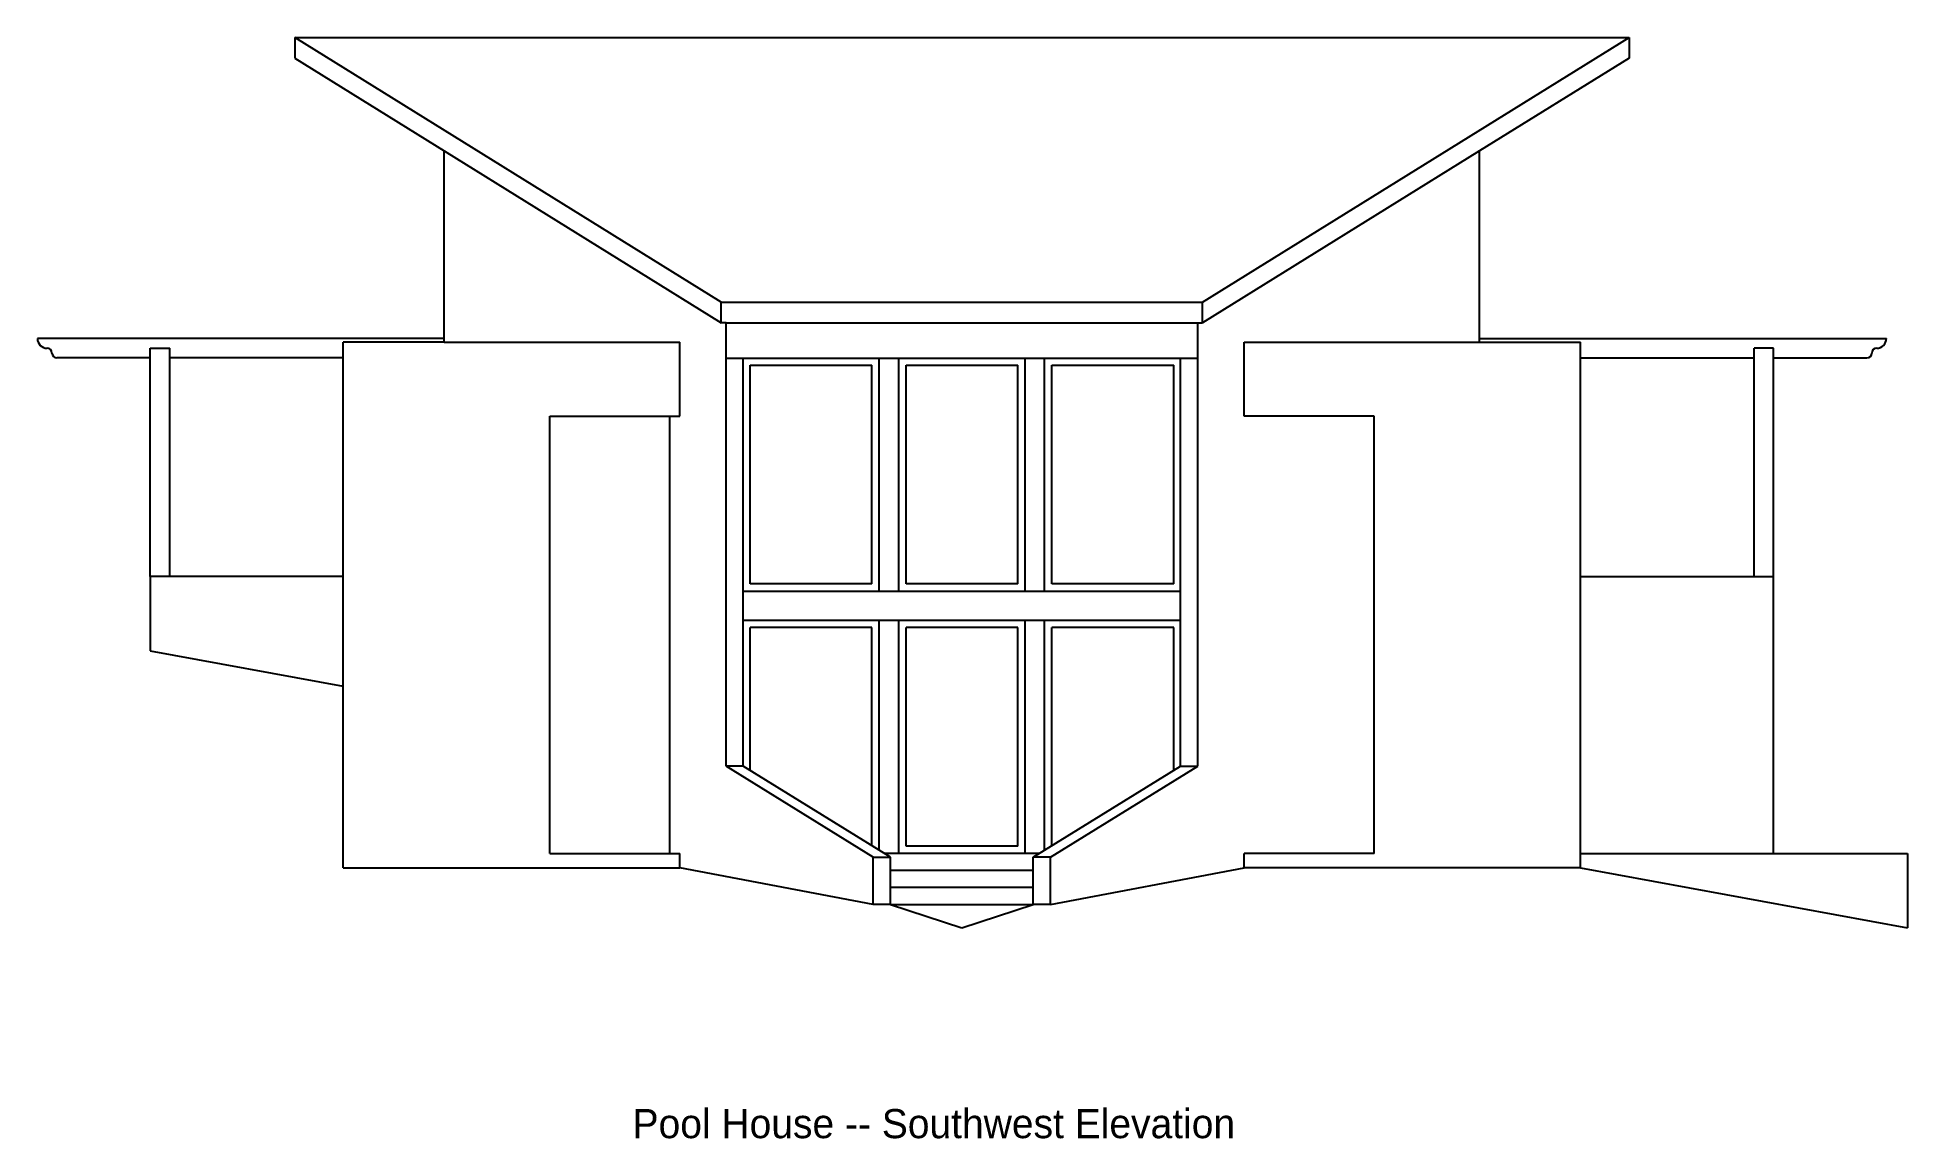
# Model space of a CAD drawing. Header units: inches. Extents: x 0 to 5835, y -2804 to 1896.
# Drawn here: x 3740 to 4510, y 1025 to 1478 of the extents above; entities that cross this region are included whole.
import ezdxf

# ---------------------------------------------------------------- set-up
doc = ezdxf.new("R2010")
doc.units = ezdxf.units.IN
doc.header["$LTSCALE"] = 8
doc.header["$MEASUREMENT"] = 0
doc.layers.add('A-Elev', color=7, linetype='CONTINUOUS')
doc.layers.add('A-walls', color=7, linetype='CONTINUOUS')
doc.styles.get("Standard").update_dxf_attribs({"font": 'txt', "height": 0.2})

msp = doc.modelspace()

# ---------------------------------------------------------------- texts
at = {"layer": 'A-walls'}
msp.add_text('Pool House -- Southwest Elevation', height=12, rotation=360, dxfattribs=at).set_placement((3984.87, 1024.83, -8376))

# ---------------------------------------------------------------- linework, layer by layer
at = {"layer": 'A-Elev'}
for p, q in [((3845.87, 1478.04, 27954.16), (4394.92, 1478.04, 27954.16)), ((3845.87, 1478.04, 37260.89), (3845.87, 1469.49, 54490.48)), ((4394.92, 1478.04, 75276.32), (4394.92, 1469.49, 92505.91))]:
    msp.add_line(p, q, dxfattribs=at)
at = {"layer": 'A-Elev', "color": 254}
for p, q in [((3907.33, 1431.33, 31441.81), (4021.32, 1360.55, 24591.67)), ((4333.46, 1431.33, 60150.54), (4219.47, 1360.55, 53300.37)), ((4021.32, 1369.09, 40250), (4219.47, 1369.09, 40250)), ((4023.32, 1360.55, 55908.33), (4021.32, 1360.55, 53298.6)), ((4217.47, 1360.55, 55908.33), (4219.47, 1360.55, 53300.37)), ((3907.33, 1352.55, 46414.89), (4004.26, 1352.55, 24591.67)), ((4236.53, 1352.55, 24591.67), (4333.46, 1352.55, 35281.72))]:
    msp.add_line(p, q, dxfattribs=at)
at = {"layer": 'A-Elev', "color": 253}
for p, q in [((4219.47, 1360.55, 55908.33), (4219.47, 1369.09, 55908.33)), ((4023.32, 1360.55, 55908.33), (4217.47, 1360.55, 55908.33)), ((4023.32, 1346.02, 40249.99), (4217.47, 1346.02, 40249.99)), ((4033.23, 1343.07, 40249.99), (4083.4, 1343.07, 40249.99)), ((4083.4, 1253.07, 40249.99), (4083.4, 1343.07, 40249.99)), ((4086.4, 1250.07, 40249.99), (4086.4, 1346.02, 40249.99)), ((4094.4, 1250.07, 31874), (4094.4, 1346.02, 31874)), ((4097.4, 1343.07, 40249.99), (4143.4, 1343.07, 40249.99)), ((4146.4, 1250.07, 40249.99), (4146.4, 1346.02, 40249.99)), ((4154.4, 1250.07, 31874), (4154.4, 1346.02, 31874)), ((4157.4, 1343.07, 40249.99), (4207.55, 1343.07, 40249.99)), ((4030.41, 1250.07, 40249.99), (4210.38, 1250.07, 40249.99)), ((4083.4, 1253.07, 40249.99), (4033.23, 1253.07, 40249.99)), ((4143.4, 1253.07, 40249.99), (4097.4, 1253.07, 40249.99)), ((4207.55, 1253.07, 40249.99), (4157.4, 1253.07, 40249.99)), ((4083.4, 1145.18, 40249.99), (4083.4, 1235.07, 40249.99)), ((4086.4, 1143.32, 40249.99), (4086.4, 1238.07, 40249.99)), ((4094.4, 1142.07, 31874), (4094.4, 1238.07, 31874)), ((4146.4, 1142.07, 40249.99), (4146.4, 1238.07, 40249.99)), ((4154.4, 1143.33, 31874), (4154.4, 1238.07, 31874)), ((4083.88, 1140.46, 29525.85), (4091, 1140.46, 40249.99)), ((4156.91, 1140.46, 29525.85), (4149.78, 1140.46, 40249.99))]:
    msp.add_line(p, q, dxfattribs=at)
at = {"layer": 'A-Elev', "color": 252}
for p, q in [((4030.41, 1178.07, 24591.67), (4030.41, 1346.02, 24591.67)), ((4033.23, 1253.07, 16221.54), (4033.23, 1343.07, 16221.54)), ((4097.4, 1253.07, 40249.99), (4097.4, 1343.07, 40249.99)), ((4143.4, 1253.07, 40249.99), (4143.4, 1343.07, 40249.99)), ((4157.4, 1253.07, 40249.99), (4157.4, 1343.07, 40249.99)), ((4207.55, 1253.07, 16221.54), (4207.55, 1343.07, 16221.54)), ((4210.38, 1178.07, 24591.67), (4210.38, 1346.02, 24591.67)), ((4030.41, 1238.07, 40249.99), (4210.38, 1238.07, 40249.99)), ((4083.4, 1235.07, 40249.99), (4033.23, 1235.07, 40249.99)), ((4033.23, 1176.34, 16221.54), (4033.23, 1235.07, 16221.54)), ((4097.4, 1145.07, 40249.99), (4097.4, 1235.07, 40249.99)), ((4143.4, 1235.07, 40249.99), (4097.4, 1235.07, 40249.99)), ((4143.4, 1145.07, 40249.99), (4143.4, 1235.07, 40249.99)), ((4157.4, 1145.19, 40249.99), (4157.4, 1235.07, 40249.99)), ((4207.55, 1235.07, 40249.99), (4157.4, 1235.07, 40249.99)), ((4207.55, 1176.34, 16221.54), (4207.55, 1235.07, 16221.54)), ((4030.45, 1178.06, 44622.54), (4023.32, 1178.06, 24591.67)), ((4210.34, 1178.06, 44622.54), (4217.47, 1178.06, 24591.67)), ((4143.4, 1145.07, 40249.99), (4097.4, 1145.07, 40249.99))]:
    msp.add_line(p, q, dxfattribs=at)
at = {"layer": 'A-walls', "color": 254}
for p, q in [((4021.32, 1369.09, 24591.67), (3845.87, 1478.04, 37260.89)), ((4219.47, 1369.09, 53300.37), (4394.92, 1478.04, 65969.59)), ((4023.32, 1178.07, 24591.67), (4023.32, 1360.55, 24591.67)), ((4217.47, 1178.06, 24591.67), (4217.47, 1360.55, 24591.67))]:
    msp.add_line(p, q, dxfattribs=at)
at = {"layer": 'A-walls'}
for p, q in [((3845.87, 1469.49, 54490.48), (3907.33, 1431.33, 19724.19)), ((4394.92, 1469.49, 92505.91), (4333.46, 1431.33, 57739.89)), ((3907.33, 1352.55, 45471.91), (3907.33, 1431.33, 26899.13)), ((4333.46, 1352.55, 34819.8), (4333.46, 1431.33, 25721.94)), ((4021.32, 1360.55, 24591.67), (4021.32, 1369.09, 24591.67)), ((3865.77, 1136.07, 24591.67), (3865.77, 1352.55, 24591.67)), ((3907.33, 1352.55, 55908.33), (3865.77, 1352.55, 55908.33)), ((4333.46, 1352.55, 55908.33), (4375.02, 1352.55, 55908.33)), ((4375.02, 1136.07, 24591.67), (4375.02, 1352.55, 24591.67)), ((3865.77, 1136.07, 40249.99), (4004.26, 1136.07, 40249.99)), ((4083.88, 1121.07, 31873.99), (4004.26, 1136.07, 24591.67)), ((4156.91, 1121.07, 31873.99), (4236.53, 1136.07, 24591.67)), ((4375.02, 1136.07, 40249.99), (4236.53, 1136.07, 40249.99)), ((4090.98, 1121.07, 40249.99), (4120.39, 1111.44, 40249.99)), ((4120.39, 1111.44, 40249.99), (4149.78, 1121.07, 40249.99))]:
    msp.add_line(p, q, dxfattribs=at)
at = {"layer": 'A-walls', "color": 253}
for p, q in [((3907.33, 1354.07, 24591.67), (3739.95, 1354.07, 24591.67)), ((3786.4, 1256.07, 24591.67), (3786.4, 1350.07, 8933.34)), ((3786.4, 1350.07, 8933.34), (3794.4, 1350.07, 8933.34)), ((3794.4, 1256.07, 24591.67), (3794.4, 1350.07, 8933.34)), ((4333.46, 1354.07, 24591.67), (4500.84, 1354.07, 24591.67)), ((4446.39, 1256.07, 24591.67), (4446.39, 1350.07, 8933.34)), ((4454.39, 1350.07, 8933.34), (4446.39, 1350.07, 8933.34)), ((4454.39, 1142.07, 43581.55), (4454.39, 1350.07, 8933.34)), ((3786.4, 1346.07, 24591.67), (3747.95, 1346.07, 24591.67)), ((3865.77, 1346.07, 24591.67), (3794.4, 1346.07, 24591.67)), ((4375.02, 1346.07, 24591.67), (4446.39, 1346.07, 24591.67)), ((4454.39, 1346.07, 24591.67), (4492.84, 1346.07, 24591.67)), ((3950.8, 1142.07, 8933.34), (3950.8, 1322.07, 24591.67)), ((3950.8, 1322.07, 24591.67), (4004.26, 1322.07, 24591.67)), ((4289.99, 1322.07, 24591.67), (4236.53, 1322.07, 24591.67)), ((4289.99, 1142.07, 24591.67), (4289.99, 1322.07, 24591.67)), ((3950.8, 1196.07, 24591.67), (3950.8, 1298.07, 24591.67)), ((3786.4, 1256.07, 24591.67), (3786.4, 1225.44, 24591.67)), ((3865.77, 1256.07, 40249.99), (3786.4, 1256.07, 40249.99)), ((4375.02, 1256.07, 40249.99), (4454.39, 1256.07, 40249.99)), ((3786.4, 1225.44, 24591.67), (3865.77, 1210.92, 24591.67)), ((4083.88, 1140.46, 29525.85), (4023.32, 1178.06, 33898.39)), ((4091, 1140.46, 40249.99), (4030.45, 1178.06, 44622.54)), ((4149.78, 1140.46, 40249.99), (4210.34, 1178.06, 44622.54)), ((4156.91, 1140.46, 29525.85), (4217.47, 1178.06, 33898.39)), ((3950.8, 1142.07, 24591.67), (4004.26, 1142.07, 24591.67)), ((4083.88, 1121.07, 31873.99), (4083.88, 1140.46, 31873.99)), ((4152.37, 1142.07, 40249.99), (4088.42, 1142.07, 40249.99)), ((4091, 1121.07, 40249.99), (4091, 1140.46, 40249.99)), ((4149.78, 1121.07, 40249.99), (4149.78, 1140.46, 40249.99)), ((4156.91, 1121.07, 31873.99), (4156.91, 1140.46, 31873.99)), ((4289.99, 1142.07, 40249.99), (4236.53, 1142.07, 40249.99)), ((4375.02, 1142.07, 40249.99), (4509.57, 1142.07, 24591.67)), ((4509.57, 1142.07, 24591.67), (4509.57, 1111.44, 24591.67)), ((4149.78, 1135.07, 40249.99), (4090.98, 1135.07, 40249.99)), ((4375.02, 1136.07, 24591.67), (4509.57, 1111.44, 24591.67)), ((4149.78, 1128.07, 40249.99), (4090.98, 1128.07, 40249.99)), ((4090.98, 1121.07, 40249.99), (4083.89, 1121.07, 40249.99)), ((4090.98, 1121.07, 40249.99), (4149.78, 1121.07, 40249.99)), ((4156.91, 1121.07, 40249.99), (4149.78, 1121.07, 40249.99))]:
    msp.add_line(p, q, dxfattribs=at)
at = {"layer": 'A-walls', "color": 252}
for p, q in [((4004.26, 1322.07, 24591.67), (4004.26, 1352.55, 24591.67)), ((4236.53, 1322.07, 24591.67), (4236.53, 1352.55, 24591.67)), ((4000.26, 1142.07, 8933.34), (4000.26, 1322.07, 24591.67)), ((4004.26, 1136.07, 24591.67), (4004.26, 1142.07, 8933.34)), ((4236.53, 1136.07, 24591.67), (4236.53, 1142.07, 24591.67))]:
    msp.add_line(p, q, dxfattribs=at)
at = {"layer": 'A-walls', "color": 253}
for centre, radius, start, end in [((3743.95, 1354.07, 557.34), 4, 180, 270), ((3743.95, 1348.07, 8933.34), 2, 0, 90), ((3747.95, 1348.07, 8933.34), 2, 180, 270), ((4492.84, 1348.07, 8933.34), 2, 270, 360), ((4496.84, 1348.07, 8933.34), 2, 90, 180), ((4496.84, 1354.07, 557.34), 4, 270, 0)]:
    msp.add_arc(centre, radius, start, end, dxfattribs=at)

msp.set_redraw_order([(e.dxf.handle, doc.entitydb.next_handle()) for e in msp.query("TEXT MTEXT ATTDEF DIMENSION ARC_DIMENSION")])  # texts and dimensions are drawn at this point

doc.saveas('drawing.dxf')
